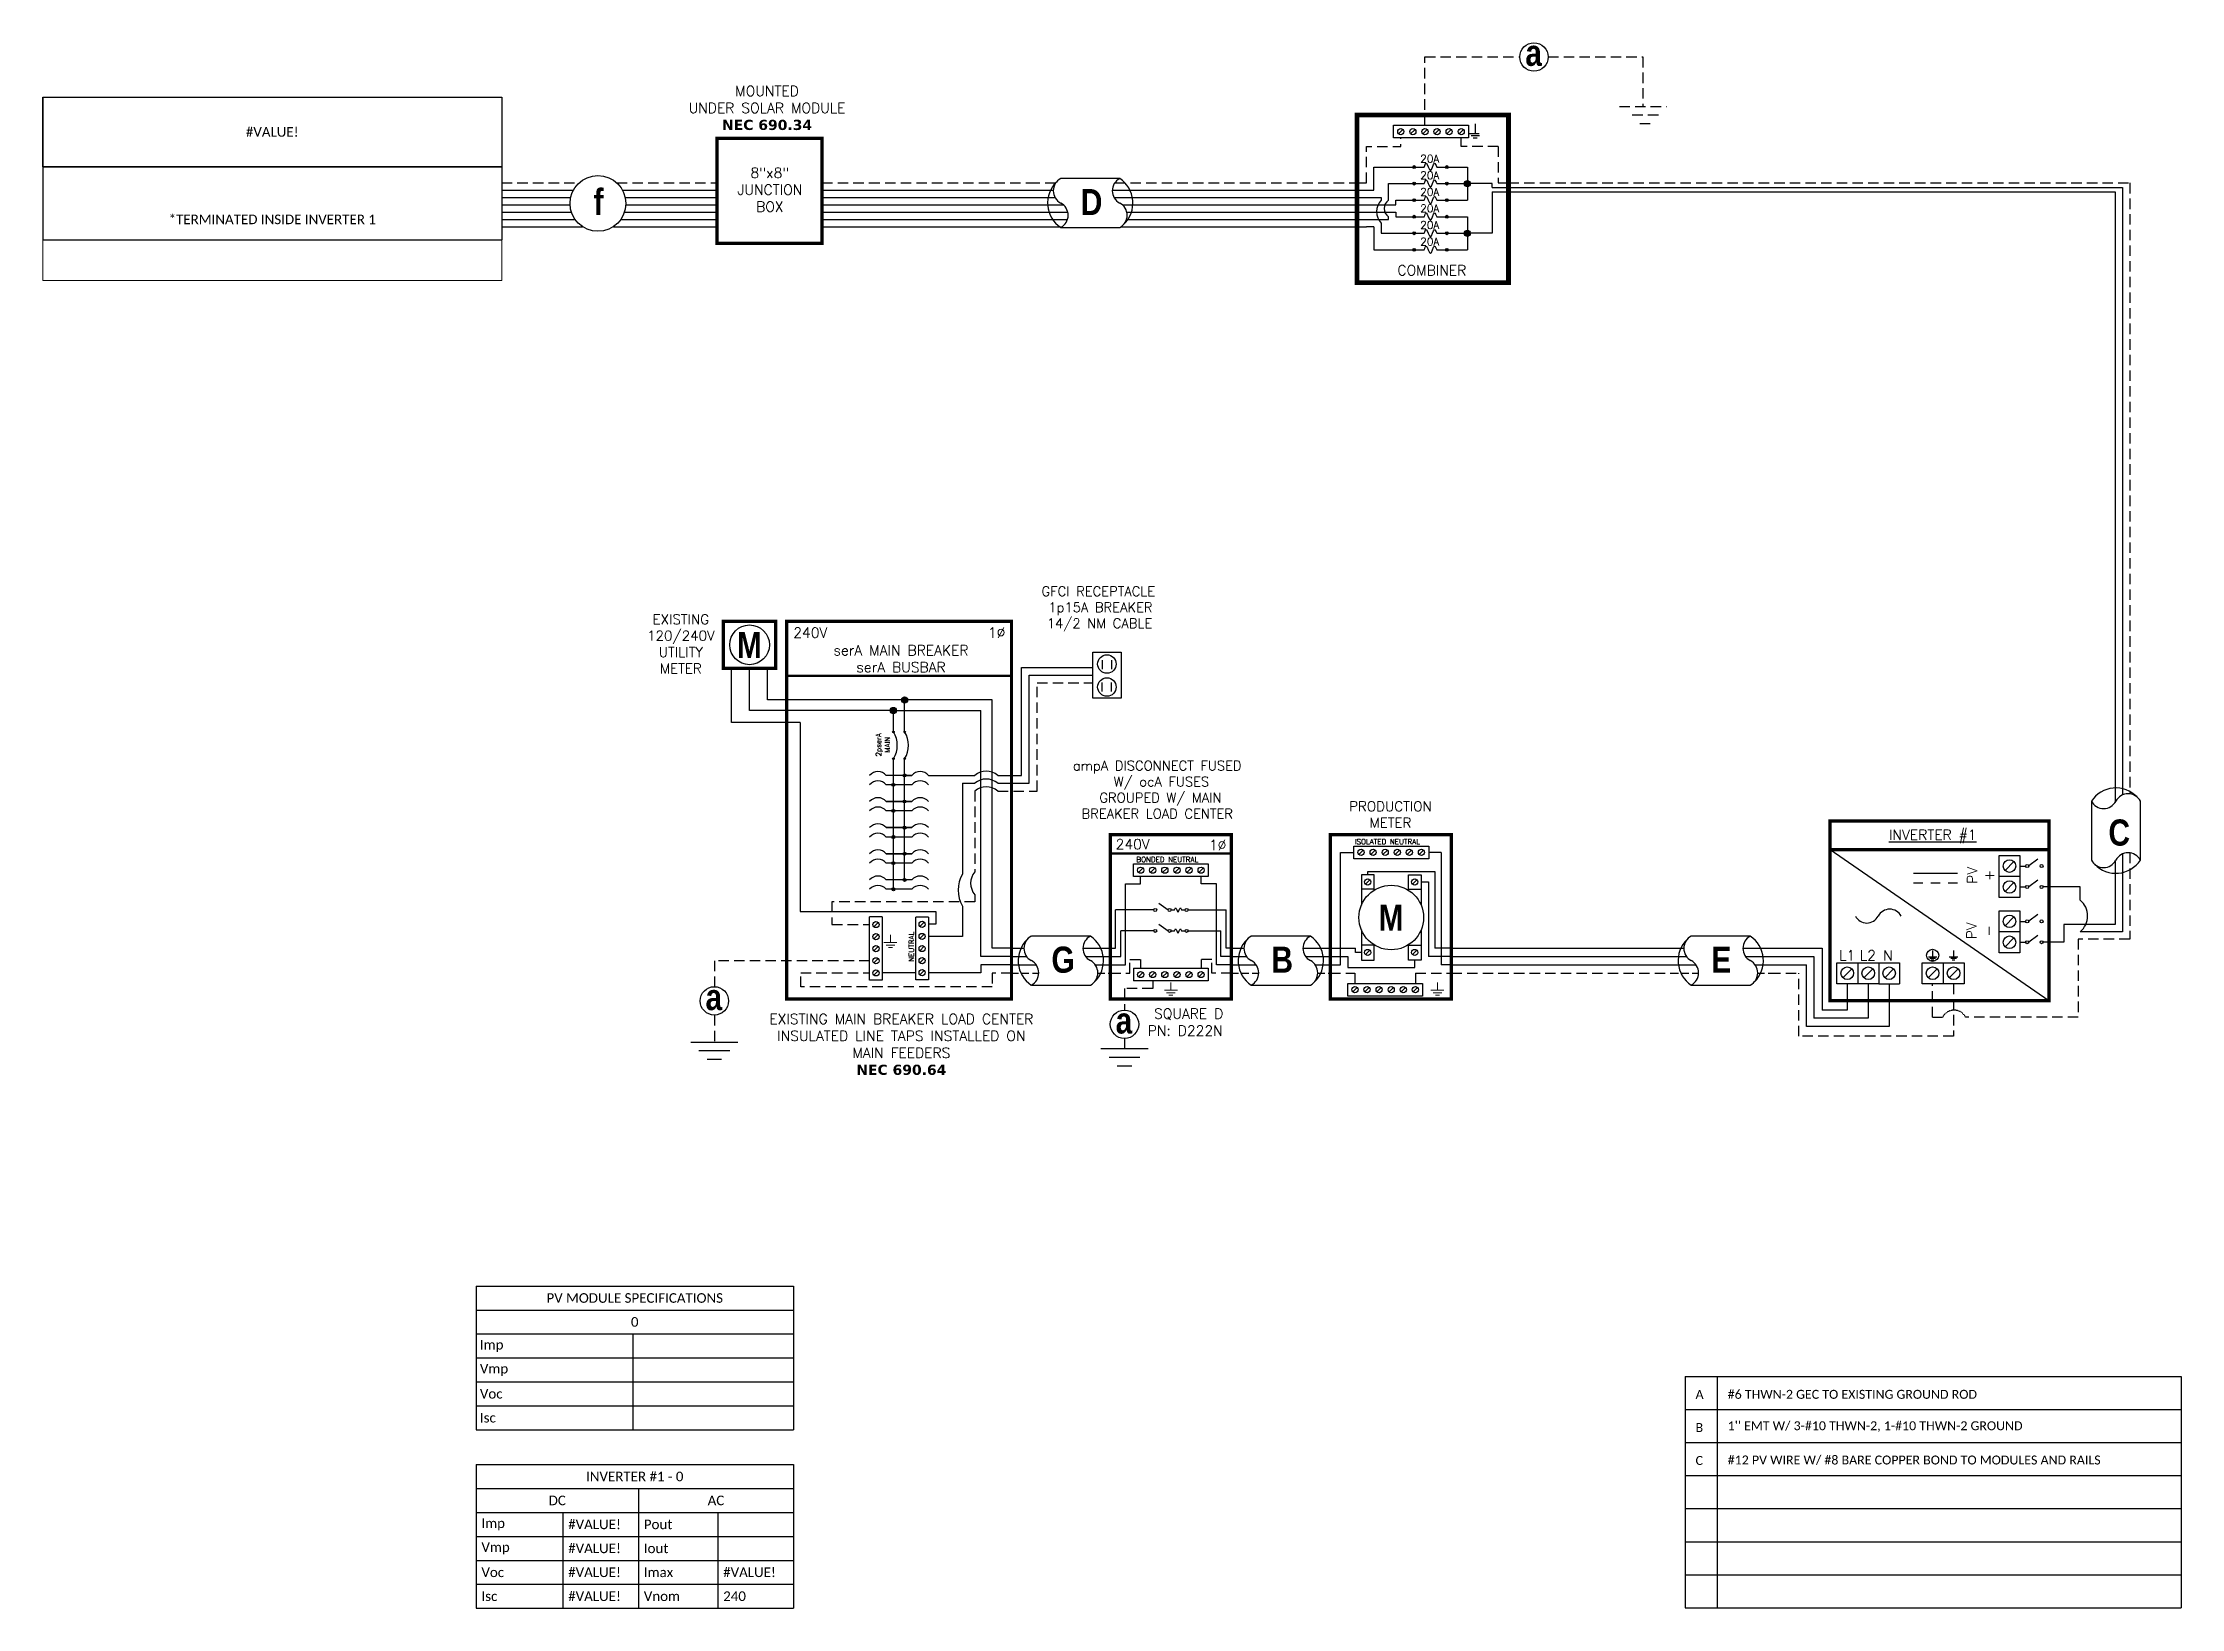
# Model space of a CAD drawing. Header units: feet. Extents: x 6168 to 6938, y 14556 to 15119.
import ezdxf

# ---------------------------------------------------------------- set-up
doc = ezdxf.new("R2010")
doc.units = ezdxf.units.FT
doc.header["$MEASUREMENT"] = 0
doc.linetypes.add('HIDDEN', pattern=[0.375, 0.25, -0.125])
doc.layers.add('TEXT', color=7, linetype='Continuous')
doc.layers.add('Z - TITLEBLOCK TXT', color=7, linetype='Continuous')
doc.styles.add('ONE LINE TXT', font='techb___.ttf')
doc.styles.get("Standard").update_dxf_attribs({"font": 'simplex.shx'})

msp = doc.modelspace()

# ---------------------------------------------------------------- texts
at = {"color": 1, "linetype": 'Continuous'}
msp.add_text('%%UINVERTER #1', height=3.6576, dxfattribs=at).set_placement((6832.44, 14832.26))
at = {"color": 1, "linetype": 'Continuous', "char_height": 9.3833, "attachment_point": 1, "style": 'ONE LINE TXT'}
for s, insert in [('{\\W1;\\C256;a}', (6701.61, 15120.15)), ('{\\W1;\\C256;D}', (6541.69, 15066.44)), ('{\\W1;\\C256;C}', (6911.4, 14839.58)), ('{\\W1;\\C256;G}', (6531.12, 14793.83)), ('{\\W1;\\C256;B}', (6610.26, 14793.83)), ('{\\W1;\\C256;E}', (6768.55, 14793.83))]:
    msp.add_mtext_dynamic_manual_height_columns(s, width=0.1385, gutter_width=2.13, heights=[0], dxfattribs=dict(at, insert=insert))
at = {"color": 1, "char_height": 3.658, "attachment_point": 5, "rotation": 90}
for s, width, insert in [('PV +', 2.8378, (6865.42, 14819.47)), ('PV -', 2.8013, (6865.19, 14799.49))]:
    msp.add_mtext_dynamic_manual_height_columns(s, width=width, gutter_width=0.75, heights=[0], dxfattribs=dict(at, insert=insert))
at = {"color": 1, "attachment_point": 5}
for s, insert, char_height in [('L1', (6817.39, 14790.68), 3.658), ('L2', (6824.85, 14790.71), 3.658), ('N', (6832.1, 14790.65), 3.66)]:
    msp.add_mtext_dynamic_manual_height_columns(s, width=0.1481, gutter_width=0.75, heights=[0], dxfattribs=dict(at, insert=insert, char_height=char_height))
at = {"layer": 'Z - TITLEBLOCK TXT', "color": 1, "linetype": 'Continuous', "insert": (6366.36, 15066.53), "char_height": 9.3833, "attachment_point": 1, "style": 'ONE LINE TXT'}
msp.add_mtext_dynamic_manual_height_columns('{\\W1;\\C256;f}', width=0.1385, gutter_width=2.13, heights=[0], dxfattribs=at)

# ---------------------------------------------------------------- blocks, each defined once
blk = doc.blocks.new('3stringCombiner')
at = {"linetype": 'Continuous'}
h = blk.add_hatch(color=7, dxfattribs=at)
h.dxf.hatch_style = 1
edge = h.paths.add_edge_path()
edge.add_arc((20.51, 41.65), 0.513, 0, 360)
h = blk.add_hatch(color=7, dxfattribs=at)
h.dxf.hatch_style = 1
edge = h.paths.add_edge_path()
edge.add_arc((32.29, 41.65), 0.513, 0, 360)
h = blk.add_hatch(color=7, dxfattribs=at)
h.dxf.hatch_style = 1
edge = h.paths.add_edge_path()
edge.add_arc((20.51, 35.69), 0.513, 0, 360)
h = blk.add_hatch(color=7, dxfattribs=at)
h.dxf.hatch_style = 1
edge = h.paths.add_edge_path()
edge.add_arc((32.29, 35.69), 0.513, 0, 360)
h = blk.add_hatch(color=254, dxfattribs=at)
h.dxf.hatch_style = 1
edge = h.paths.add_edge_path()
edge.add_arc((39.7, 35.69), 1.11, 0, 360)
h = blk.add_hatch(color=7, dxfattribs=at)
h.dxf.hatch_style = 1
edge = h.paths.add_edge_path()
edge.add_arc((20.51, 29.73), 0.513, 0, 360)
h = blk.add_hatch(color=253, dxfattribs=at)
h.dxf.hatch_style = 1
edge = h.paths.add_edge_path()
edge.add_arc((20.51, 23.77), 0.513, 0, 360)
h = blk.add_hatch(color=7, dxfattribs=at)
h.dxf.hatch_style = 1
edge = h.paths.add_edge_path()
edge.add_arc((32.29, 29.73), 0.513, 0, 360)
h = blk.add_hatch(color=253, dxfattribs=at)
h.dxf.hatch_style = 1
edge = h.paths.add_edge_path()
edge.add_arc((32.29, 23.77), 0.513, 0, 360)
h = blk.add_hatch(color=253, dxfattribs=at)
h.dxf.hatch_style = 1
edge = h.paths.add_edge_path()
edge.add_arc((20.51, 17.8), 0.513, 0, 360)
h = blk.add_hatch(color=253, dxfattribs=at)
h.dxf.hatch_style = 1
edge = h.paths.add_edge_path()
edge.add_arc((32.29, 17.8), 0.513, 0, 360)
h = blk.add_hatch(color=254, dxfattribs=at)
h.dxf.hatch_style = 1
edge = h.paths.add_edge_path()
edge.add_arc((39.7, 17.8), 1.11, 0, 360)
h = blk.add_hatch(color=253, dxfattribs=at)
h.dxf.hatch_style = 1
edge = h.paths.add_edge_path()
edge.add_arc((20.51, 11.84), 0.513, 0, 360)
h = blk.add_hatch(color=253, dxfattribs=at)
h.dxf.hatch_style = 1
edge = h.paths.add_edge_path()
edge.add_arc((32.29, 11.84), 0.513, 0, 360)
at = {"color": 1, "linetype": 'Continuous'}
for p, q in [((13.11, 52.12), (13.11, 56.66)), ((13.11, 56.66), (40.06, 56.66)), ((40.06, 56.66), (40.06, 52.12)), ((40.06, 52.12), (13.11, 52.12)), ((21.03, 41.65), (24.16, 41.66)), ((28.66, 41.65), (31.78, 41.65)), ((21.03, 35.69), (24.16, 35.69)), ((28.66, 35.69), (31.78, 35.69)), ((21.03, 29.73), (24.16, 29.73)), ((21.03, 23.77), (24.16, 23.77)), ((28.66, 29.73), (31.78, 29.73)), ((28.66, 23.77), (31.78, 23.77)), ((21.03, 17.8), (24.16, 17.81)), ((28.66, 17.8), (31.78, 17.8)), ((21.03, 11.84), (24.16, 11.85)), ((28.66, 11.84), (31.78, 11.84))]:
    blk.add_line(p, q, dxfattribs=at)
at = {"color": 4, "linetype": 'Continuous'}
for p, q in [((16.49, 55.18), (14.92, 53.6)), ((20.84, 55.18), (19.27, 53.6)), ((25.19, 55.18), (23.62, 53.6)), ((29.54, 55.18), (27.97, 53.6)), ((33.89, 55.18), (32.32, 53.6)), ((38.25, 55.18), (36.67, 53.6))]:
    blk.add_line(p, q, dxfattribs=at)
at = {"color": 92, "linetype": 'HIDDEN', "ltscale": 15}
for p, q in [((37.46, 49.04), (37.46, 52.12)), ((50.81, 49.04), (37.46, 49.04)), ((50.81, 49.04), (50.81, 35.92)), ((0, 35.92), (3.44, 35.92)), ((50.81, 35.92), (54.46, 35.92))]:
    blk.add_line(p, q, dxfattribs=at)
at = {"color": 7, "linetype": 'Continuous'}
for p, q in [((0, 33.3), (3.44, 33.3)), ((48.55, 35.69), (39.7, 35.69)), ((48.55, 34.31), (48.55, 35.69)), ((48.55, 34.31), (54.46, 34.31)), ((0, 28.06), (3.43, 28.06)), ((0, 22.81), (3.44, 22.81))]:
    blk.add_line(p, q, dxfattribs=at)
at = {"color": 253, "linetype": 'Continuous'}
for p, q in [((48.55, 32.71), (48.55, 17.8)), ((48.55, 32.71), (54.46, 32.71)), ((0, 30.68), (3.44, 30.68)), ((0, 25.43), (3.44, 25.43)), ((0, 20.19), (3.44, 20.19)), ((6.06, 20.19), (6.06, 11.84)), ((48.55, 17.8), (39.7, 17.8)), ((6.06, 11.84), (13.92, 11.84))]:
    blk.add_line(p, q, dxfattribs=at)
at = {"lineweight": 50, "const_width": 1.71}
blk.add_lwpolyline([(54.46, 0), (0, 0), (0, 60.34), (54.46, 60.34)], close=True, dxfattribs=at)
blk.add_lwpolyline([(54.46, 0), (0, 0), (0, 60.34), (54.46, 60.34)], close=True, dxfattribs=at)
at = {"color": 92, "linetype": 'HIDDEN', "ltscale": 15, "flags": 128}
for points in [[(42.53, 57.24), (42.53, 53.74)], [(3.44, 35.92), (3.44, 49.04), (15.71, 49.04), (15.71, 52.12)], [(40.18, 53.74), (44.87, 53.74)], [(44.05, 52.87), (41, 52.87)], [(43.24, 52.01), (41.81, 52.01)]]:
    blk.add_lwpolyline(points, dxfattribs=at)
at = {"color": 7, "linetype": 'Continuous', "flags": 128}
for points in [[(3.44, 33.3), (6.06, 33.3), (6.06, 41.65), (13.92, 41.65)], [(13.92, 41.65), (20.51, 41.65)], [(32.29, 41.65), (39.7, 41.65)], [(39.7, 41.65), (39.7, 29.73)], [(11.3, 29.73), (11.3, 35.69), (13.92, 35.69)], [(13.92, 35.69), (20.51, 35.69)], [(13.92, 35.69), (20.51, 35.69)], [(32.29, 35.69), (39.7, 35.69)], [(3.43, 28.06), (13.92, 28.06), (13.92, 29.73)], [(3.44, 22.81), (11.3, 22.81), (11.3, 23.77)], [(13.92, 29.73), (20.51, 29.73)], [(13.92, 29.73), (20.51, 29.73)], [(32.29, 29.73), (39.7, 29.73)]]:
    blk.add_lwpolyline(points, dxfattribs=at)
at = {"color": 253, "linetype": 'Continuous', "flags": 128}
for points in [[(3.44, 30.68), (8.68, 30.68), (8.68, 29.73)], [(3.44, 25.43), (13.92, 25.43), (13.92, 23.77)], [(13.92, 23.77), (20.51, 23.77)], [(13.92, 23.77), (20.51, 23.77)], [(32.29, 23.77), (39.7, 23.77)], [(39.7, 23.77), (39.7, 11.84)], [(6.06, 20.19), (3.44, 20.19)], [(8.68, 21.46), (8.68, 17.8), (13.92, 17.8)], [(13.92, 17.8), (20.51, 17.8)], [(13.92, 17.8), (20.51, 17.8)], [(32.29, 17.8), (39.7, 17.8)], [(13.92, 11.84), (20.51, 11.84)], [(32.29, 11.84), (39.7, 11.84)]]:
    blk.add_lwpolyline(points, dxfattribs=at)
at = {"color": 4, "linetype": 'Continuous'}
for centre in [(15.71, 54.39), (20.06, 54.39), (24.41, 54.39), (28.76, 54.39), (33.11, 54.39), (37.46, 54.39)]:
    blk.add_circle(centre, 1.11, dxfattribs=at)
at = {"color": 7, "linetype": 'Continuous'}
for centre, radius in [((20.51, 41.65), 0.513), ((32.29, 41.65), 0.513), ((20.51, 35.69), 0.513), ((32.29, 35.69), 0.513), ((39.7, 35.69), 1.11), ((39.7, 35.69), 1.11), ((20.51, 29.73), 0.513), ((32.29, 29.73), 0.513), ((39.7, 17.8), 1.11), ((39.7, 17.8), 1.11)]:
    blk.add_circle(centre, radius, dxfattribs=at)
at = {"color": 253, "linetype": 'Continuous'}
for centre in [(20.51, 23.77), (32.29, 23.77), (20.51, 17.8), (32.29, 17.8), (20.51, 11.84), (32.29, 11.84)]:
    blk.add_circle(centre, 0.513, dxfattribs=at)
blk.add_arc((12.9, 25.59), 5.91, 135.60546, 224.39454, dxfattribs=at)
at = {"color": 7, "linetype": 'Continuous'}
blk.add_arc((13.34, 26.75), 3.61, 124.35666, 235.64334, dxfattribs=at)
at = {"color": 1, "linetype": 'Continuous'}
for points in [[(24.16, 41.66), (24.82, 42.99), (26.41, 40.31), (27.87, 42.99), (28.66, 41.65)], [(24.16, 35.69), (24.82, 37.03), (26.41, 34.34), (27.87, 37.03), (28.66, 35.69)], [(24.16, 29.73), (24.82, 31.07), (26.41, 28.38), (27.87, 31.07), (28.66, 29.73)], [(24.16, 23.77), (24.82, 25.11), (26.41, 22.42), (27.87, 25.11), (28.66, 23.77)], [(24.16, 17.81), (24.82, 19.15), (26.41, 16.46), (27.87, 19.15), (28.66, 17.8)], [(24.16, 11.85), (24.82, 13.19), (26.41, 10.5), (27.87, 13.19), (28.66, 11.84)]]:
    blk.add_spline(points, degree=3, dxfattribs=at)
for p in [(22.67, 43.23), (22.67, 37.27), (22.67, 31.31), (22.67, 25.35), (22.67, 19.39), (22.67, 13.43)]:
    blk.add_text('20A', height=2.778, dxfattribs=at).set_placement(p)
at = {"color": 1, "insert": (26.91, 4.5), "char_height": 3.658, "attachment_point": 5}
blk.add_mtext_dynamic_manual_height_columns('COMBINER', width=1.1897, gutter_width=7.17, heights=[0], dxfattribs=at)
blk = doc.blocks.new('*T22')
at = {"color": 0, "lineweight": -2, "transparency": 16777216}
for p, q in [((0, 0), (165.11, 0)), ((0, 0), (0, -51.42)), ((165.11, 0), (165.11, -51.42)), ((0, -25.14), (165.11, -25.14)), ((0, -51.42), (165.11, -51.42))]:
    blk.add_line(p, q, dxfattribs=at)
at = {"layer": 'Defpoints', "color": 8, "linetype": 'ByBlock', "lineweight": 0, "transparency": 16777216}
for p, q in [((0, -51.42), (0, -66.05)), ((165.11, -51.42), (165.11, -66.05)), ((0, -66.05), (165.11, -66.05))]:
    blk.add_line(p, q, dxfattribs=at)
at = {"color": 0, "linetype": 'Continuous', "transparency": 16777216, "char_height": 3.4544, "width": 155.095, "attachment_point": 5}
for s, insert in [('{\\fCalibri|b0|i0|c0;#VALUE!', (82.56, -12.57)), ('{\\fCalibri|b0|i0|c0;^J^J*TERMINATED INSIDE INVERTER 1', (82.56, -38.28))]:
    blk.add_mtext(s, dxfattribs=dict(at, insert=insert))
blk = doc.blocks.new('*U13')
at = {"color": 7}
for p, q in [((-35.53, 9), (-31.05, 9)), ((-9.81, 9), (0, 9))]:
    blk.add_line(p, q, dxfattribs=at)
at = {"color": 7, "linetype": 'Continuous'}
for p, q in [((-7.14, 13.31), (-28.39, 13.31)), ((-28.39, -4.31), (-7.14, -4.31))]:
    blk.add_line(p, q, dxfattribs=at)
at = {"color": 10}
for p, q in [((-35.53, 6), (-30.11, 6)), ((-8.87, 6), (0, 6))]:
    blk.add_line(p, q, dxfattribs=at)
at = {"color": 253}
for p, q in [((-35.53, 3), (-26.66, 3)), ((-5.41, 3), (0, 3))]:
    blk.add_line(p, q, dxfattribs=at)
at = {"color": 92, "linetype": 'HIDDEN', "ltscale": 10}
for p, q in [((-4.48, 0), (0, 0)), ((-35.53, 0), (-25.72, 0))]:
    blk.add_line(p, q, dxfattribs=at)
at = {"color": 7, "linetype": 'Continuous'}
for centre, start, end in [((-22.54, 4.5), 133.97324, 236.42648), ((-12.99, 4.5), 313.97324, 56.42648)]:
    blk.add_arc(centre, 10.58, start, end, dxfattribs=at)
at = {"linetype": 'Continuous'}
for centre, start, end in [((-26.08, 8.91), 117.66392, 242.33608), ((-4.83, 8.91), 117.66392, 242.33608), ((-30.7, 0.09), 297.66392, 62.33608), ((-9.45, 0.09), 297.66392, 62.33608)]:
    blk.add_arc(centre, 4.98, start, end, dxfattribs=at)
blk = doc.blocks.new('*U26')
at = {"color": 7}
blk.add_line((-79.14, 9), (0, 9), dxfattribs=at)
at = {"color": 10}
blk.add_line((-79.14, 6), (0, 6), dxfattribs=at)
at = {"color": 253}
blk.add_line((-79.14, 3), (0, 3), dxfattribs=at)
at = {"color": 92, "linetype": 'HIDDEN', "ltscale": 15}
blk.add_line((-79.14, 0), (0, 0), dxfattribs=at)
blk = doc.blocks.new('fusedDisconnect')
at = {"lineweight": 50}
blk.add_line((-43.61, 43.06), (0, 43.06), dxfattribs=at)
at = {"color": 1, "linetype": 'Continuous'}
for p, q in [((-35.27, 34.78), (-35.27, 39.32)), ((-35.27, 39.32), (-8.32, 39.32)), ((-8.32, 39.32), (-8.32, 34.78)), ((-8.32, 34.78), (-35.27, 34.78)), ((-26.07, 25.18), (-22.81, 22.74)), ((-26.07, 17.65), (-22.81, 15.2)), ((-21.73, 22.73), (-20.49, 22.73)), ((-17.94, 22.73), (-16.7, 22.73)), ((-21.73, 15.2), (-20.49, 15.2)), ((-17.94, 15.2), (-16.7, 15.2)), ((-35.27, 1.76), (-8.32, 1.76)), ((-35.27, 1.76), (-35.27, -2.78)), ((-8.32, 1.76), (-8.32, -2.78)), ((-8.32, -2.78), (-35.27, -2.78))]:
    blk.add_line(p, q, dxfattribs=at)
at = {"color": 253, "linetype": 'Continuous'}
for p, q in [((-38.16, 3), (-38.16, 32.17)), ((-38.16, 32.17), (-32.67, 32.17)), ((-32.67, 32.17), (-32.67, 34.78)), ((-10.92, 32.17), (-10.92, 34.78)), ((-5.43, 32.17), (-10.92, 32.17)), ((-5.43, 3), (-5.43, 32.17)), ((-43.61, 3), (-38.16, 3)), ((0, 3), (-5.43, 3))]:
    blk.add_line(p, q, dxfattribs=at)
at = {"color": 4, "linetype": 'Continuous'}
for p, q in [((-31.89, 37.83), (-33.46, 36.26)), ((-27.53, 37.83), (-29.11, 36.26)), ((-23.18, 37.83), (-24.76, 36.26)), ((-18.83, 37.83), (-20.41, 36.26)), ((-14.48, 37.83), (-16.06, 36.26)), ((-10.13, 37.83), (-11.7, 36.26)), ((-31.89, 0.28), (-33.46, -1.3)), ((-27.53, 0.28), (-29.11, -1.3)), ((-23.18, 0.28), (-24.76, -1.3)), ((-18.83, 0.28), (-20.41, -1.3)), ((-14.48, 0.28), (-16.06, -1.3)), ((-10.13, 0.28), (-11.7, -1.3))]:
    blk.add_line(p, q, dxfattribs=at)
at = {"color": 7, "linetype": 'Continuous'}
for p, q in [((-27.97, 22.73), (-41.66, 22.73)), ((-41.66, 9), (-41.66, 22.73)), ((-15.62, 22.73), (-1.93, 22.73)), ((-1.93, 9), (-1.93, 22.73))]:
    blk.add_line(p, q, dxfattribs=at)
at = {"color": 7}
for p, q in [((-43.61, 9), (-41.66, 9)), ((0, 9), (-1.93, 9))]:
    blk.add_line(p, q, dxfattribs=at)
at = {"color": 10, "linetype": 'Continuous'}
for p, q in [((-27.97, 15.2), (-39.8, 15.2)), ((-39.8, 6), (-39.8, 15.2)), ((-15.62, 15.2), (-3.79, 15.19)), ((-3.79, 6), (-3.79, 15.2)), ((-43.61, 6), (-39.8, 6)), ((0, 6), (-3.79, 6))]:
    blk.add_line(p, q, dxfattribs=at)
at = {"color": 92, "linetype": 'HIDDEN', "ltscale": 15}
for p, q in [((-43.61, 0), (-36.58, 0)), ((-36.58, 0), (-36.58, 4.9)), ((-36.58, 4.9), (-32.67, 4.9)), ((-32.67, 4.9), (-32.67, 1.76)), ((-7.01, 4.9), (-10.92, 4.9)), ((-10.92, 4.9), (-10.92, 1.76)), ((-7.01, 0), (-7.01, 4.9)), ((0, 0), (-7.01, 0)), ((-28.32, -5.55), (-38.48, -5.55)), ((-38.48, -5.55), (-38.48, -13.28)), ((-28.32, -2.78), (-28.32, -5.55)), ((-38.48, -23.51), (-38.48, -27.17))]:
    blk.add_line(p, q, dxfattribs=at)
at = {"lineweight": 50, "const_width": 1.19}
blk.add_lwpolyline([(-43.61, -9.34), (-43.61, 49.84), (0, 49.84), (0, -9.34)], close=True, dxfattribs=at)
at = {"color": 92, "linetype": 'Continuous', "lineweight": 5, "ltscale": 0.05, "flags": 128}
for points in [[(-24.14, -6.17), (-19.45, -6.17)], [(-20.27, -7.03), (-23.32, -7.03)], [(-21.8, -3.32), (-21.8, -6.17)], [(-21.08, -7.9), (-22.51, -7.9)]]:
    blk.add_lwpolyline(points, dxfattribs=at)
at = {"color": 92, "linetype": 'Continuous', "ltscale": 4, "flags": 128}
for points in [[(-46.96, -27.17), (-30, -27.17)], [(-32.93, -30.31), (-44.02, -30.31)], [(-35.87, -33.46), (-41.08, -33.46)]]:
    blk.add_lwpolyline(points, dxfattribs=at)
at = {"color": 4, "linetype": 'Continuous'}
for centre in [(-32.67, 37.05), (-28.32, 37.05), (-23.97, 37.05), (-19.62, 37.05), (-15.27, 37.05), (-10.92, 37.05), (-32.67, -0.51), (-28.32, -0.51), (-23.97, -0.51), (-19.62, -0.51), (-15.27, -0.51), (-10.92, -0.51)]:
    blk.add_circle(centre, 1.11, dxfattribs=at)
at = {"color": 1, "linetype": 'Continuous'}
for centre in [(-27.43, 22.73), (-22.27, 22.73), (-16.16, 22.73), (-27.43, 15.2), (-22.27, 15.2), (-16.16, 15.19)]:
    blk.add_circle(centre, 0.541, dxfattribs=at)
at = {"color": 7, "linetype": 'Continuous'}
blk.add_circle((-38.48, -18.39), 5.11, dxfattribs=at)
at = {"color": 1, "linetype": 'Continuous'}
for points in [[(-20.49, 22.73), (-20.12, 23.49), (-19.22, 21.97), (-18.39, 23.49), (-17.94, 22.73)], [(-20.49, 15.2), (-20.12, 15.96), (-19.22, 14.43), (-18.39, 15.96), (-17.94, 15.2)]]:
    blk.add_spline(points, degree=3, dxfattribs=at)
at = {"color": 4, "linetype": 'Continuous'}
blk.add_text('BONDED NEUTRAL', height=1.8743, dxfattribs=at).set_placement((-34.19, 39.97))
at = {"color": 1}
for s, width, gutter_width, heights, insert, char_height, attachment_point in [('\\A1;\\pi1.8138;ampA DISCONNECT FUSED \\P\\pi16.536;W/ ocA FUSES\\P\\pi11.355;GROUPED W/ MAIN \\P\\pi4.9392;BREAKER LOAD CENTER', 71.8931, 92.23, [24.13], (-58.88, 76.39), 3.4544, 1), ('240V', 0.1481, 0.75, [0], (-35.55, 46.4), 3.658, 5), ('1∅', 0.1481, 0.75, [0], (-4.98, 46.1), 3.658, 5), ('\\A1;\\pi7.3884,t25.676;SQUARE D\\P\\pi5.1241,t23.412;PN: D222N', 35.0816, 28.88, [13.54], (-35.24, -12.75), 3.6576, 1)]:
    blk.add_mtext_dynamic_manual_height_columns(s, width=width, gutter_width=gutter_width, heights=heights, dxfattribs=dict(at, insert=insert, char_height=char_height, attachment_point=attachment_point))
at = {"color": 1, "linetype": 'Continuous', "insert": (-41.67, -12.34), "char_height": 9.3833, "attachment_point": 1, "style": 'ONE LINE TXT'}
blk.add_mtext_dynamic_manual_height_columns('{\\W1;\\C256;a}', width=0.1385, gutter_width=2.13, heights=[0], dxfattribs=at)
blk = doc.blocks.new('*U19')
at = {"color": 7}
for p, q in [((-35.53, 9), (-31.05, 9)), ((-9.81, 9), (0, 9))]:
    blk.add_line(p, q, dxfattribs=at)
at = {"color": 7, "linetype": 'Continuous'}
for p, q in [((-7.14, 13.31), (-28.39, 13.31)), ((-28.39, -4.31), (-7.14, -4.31))]:
    blk.add_line(p, q, dxfattribs=at)
at = {"color": 10}
for p, q in [((-35.53, 6), (-30.11, 6)), ((-8.87, 6), (0, 6))]:
    blk.add_line(p, q, dxfattribs=at)
at = {"color": 253}
for p, q in [((-35.53, 3), (-26.66, 3)), ((-5.41, 3), (0, 3))]:
    blk.add_line(p, q, dxfattribs=at)
at = {"color": 92, "linetype": 'HIDDEN', "ltscale": 10}
for p, q in [((-4.48, 0), (0, 0)), ((-35.53, 0), (-25.72, 0))]:
    blk.add_line(p, q, dxfattribs=at)
at = {"color": 7, "linetype": 'Continuous'}
for centre, start, end in [((-22.54, 4.5), 133.97324, 236.42648), ((-12.99, 4.5), 313.97324, 56.42648)]:
    blk.add_arc(centre, 10.58, start, end, dxfattribs=at)
at = {"linetype": 'Continuous'}
for centre, start, end in [((-26.08, 8.91), 117.66392, 242.33608), ((-4.83, 8.91), 117.66392, 242.33608), ((-30.7, 0.09), 297.66392, 62.33608), ((-9.45, 0.09), 297.66392, 62.33608)]:
    blk.add_arc(centre, 4.98, start, end, dxfattribs=at)
blk = doc.blocks.new('*U20')
at = {"color": 7}
for name, p in [('fusedDisconnect', (0, 0)), ('*U19', (-43.61, 0))]:
    blk.add_blockref(name, p, dxfattribs=at)
blk = doc.blocks.new('productionMeter')
at = {"color": 253, "linetype": 'Continuous'}
for p, q in [((-39.9, 3), (-39.9, 43.45)), ((-39.9, 43.45), (-35.13, 43.45)), ((-3.71, 43.45), (-8.18, 43.45)), ((-3.71, 43.45), (-3.71, 3)), ((-43.61, 3), (-39.9, 3)), ((0, 3), (-3.71, 3))]:
    blk.add_line(p, q, dxfattribs=at)
at = {"color": 1, "linetype": 'Continuous'}
for p, q in [((-35.13, 41.18), (-35.13, 45.72)), ((-35.13, 45.72), (-8.18, 45.72)), ((-8.18, 41.18), (-35.13, 41.18)), ((-8.18, 45.72), (-8.18, 41.18)), ((-32.38, 35.4), (-32.38, 24.5)), ((-27.84, 35.4), (-32.38, 35.4)), ((-27.84, 29.86), (-27.84, 35.4)), ((-15.47, 29.86), (-15.47, 35.4)), ((-15.47, 35.4), (-10.93, 35.4)), ((-10.93, 35.4), (-10.93, 24.5)), ((-27.84, 30.21), (-32.38, 30.21)), ((-15.47, 30.21), (-10.93, 30.21)), ((-32.38, 15.55), (-32.38, 4.64)), ((-10.93, 15.55), (-10.93, 4.64)), ((-27.84, 10.04), (-32.38, 10.04)), ((-27.84, 4.64), (-27.84, 10.18)), ((-15.47, 4.64), (-15.47, 10.18)), ((-15.47, 10.04), (-10.93, 10.04)), ((-32.38, 4.64), (-27.84, 4.64)), ((-10.93, 4.64), (-15.47, 4.64)), ((-37.32, -8.24), (-37.32, -3.7)), ((-37.32, -3.7), (-10.37, -3.7)), ((-10.37, -3.7), (-10.37, -8.24)), ((-10.37, -8.24), (-37.32, -8.24))]:
    blk.add_line(p, q, dxfattribs=at)
at = {"color": 4, "linetype": 'Continuous'}
for p, q in [((-31.74, 44.23), (-33.32, 42.66)), ((-27.39, 44.23), (-28.97, 42.66)), ((-23.04, 44.23), (-24.62, 42.66)), ((-18.69, 44.23), (-20.26, 42.66)), ((-14.34, 44.23), (-15.91, 42.66)), ((-9.99, 44.23), (-11.56, 42.66)), ((-29.33, 33.59), (-30.9, 32.02)), ((-12.41, 33.59), (-13.98, 32.02)), ((-29.33, 8.23), (-30.9, 6.66)), ((-12.41, 8.23), (-13.98, 6.66)), ((-33.93, -5.19), (-35.51, -6.76)), ((-29.58, -5.19), (-31.15, -6.76)), ((-25.23, -5.19), (-26.8, -6.76)), ((-20.88, -5.19), (-22.45, -6.76)), ((-16.53, -5.19), (-18.1, -6.76)), ((-12.18, -5.19), (-13.75, -6.76))]:
    blk.add_line(p, q, dxfattribs=at)
at = {"color": 7}
for p, q in [((-30.11, 35.4), (-30.11, 36.59)), ((-30.11, 36.59), (-5.98, 36.59)), ((-5.98, 36.59), (-5.98, 9)), ((-43.61, 9), (-34.54, 9)), ((-34.54, 7.44), (-34.54, 9)), ((0, 9), (-5.98, 9)), ((-32.38, 7.44), (-34.54, 7.44))]:
    blk.add_line(p, q, dxfattribs=at)
at = {"color": 10, "linetype": 'Continuous'}
for p, q in [((-10.93, 32.81), (-8.25, 32.81)), ((-8.25, 32.81), (-8.25, 6)), ((-43.61, 6), (-37.24, 6)), ((-37.24, 6), (-37.24, 2.05)), ((-37.24, 2.05), (-13.2, 2.05)), ((-13.2, 2.05), (-13.2, 4.64)), ((0, 6), (-8.25, 6))]:
    blk.add_line(p, q, dxfattribs=at)
at = {"color": 92, "linetype": 'HIDDEN', "ltscale": 15}
for p, q in [((-43.61, 0), (-34.72, 0)), ((-12.97, 0), (-12.97, -3.7)), ((-12.97, 0), (0, 0)), ((-34.72, 0), (-34.72, -3.7))]:
    blk.add_line(p, q, dxfattribs=at)
at = {"lineweight": 50, "const_width": 1.19}
blk.add_lwpolyline([(-43.61, -9.34), (-43.61, 49.84), (0, 49.84), (0, -9.34)], close=True, dxfattribs=at)
at = {"color": 92, "linetype": 'Continuous', "lineweight": 5, "ltscale": 0.05, "flags": 128}
for points in [[(-2.7, -6.18), (-7.38, -6.18)], [(-6.57, -7.05), (-3.51, -7.05)], [(-5.04, -3.33), (-5.04, -6.18)], [(-5.76, -7.91), (-4.32, -7.91)]]:
    blk.add_lwpolyline(points, dxfattribs=at)
at = {"color": 4, "linetype": 'Continuous'}
for centre in [(-32.53, 43.45), (-28.18, 43.45), (-23.83, 43.45), (-19.48, 43.45), (-15.13, 43.45), (-10.78, 43.45), (-30.11, 32.81), (-13.2, 32.81), (-30.11, 7.44), (-13.2, 7.44), (-34.72, -5.97), (-30.37, -5.97), (-26.02, -5.97), (-21.67, -5.97), (-17.32, -5.97), (-12.97, -5.97)]:
    blk.add_circle(centre, 1.11, dxfattribs=at)
at = {"linetype": 'Continuous'}
blk.add_circle((-21.65, 20.02), 11.62, dxfattribs=at)
at = {"color": 4, "linetype": 'Continuous'}
blk.add_text('ISOLATED NEUTRAL', height=1.8743, dxfattribs=at).set_placement((-34.77, 46.37))
at = {"color": 253, "linetype": 'Continuous', "style": 'ONE LINE TXT'}
blk.add_text('M', height=9.38, dxfattribs=at).set_placement((-26.21, 15.31))
at = {"color": 1, "insert": (-21.93, 57.08), "char_height": 3.5433, "attachment_point": 5}
blk.add_mtext_dynamic_manual_height_columns('PRODUCTION METER', width=1.3203, gutter_width=7.17, heights=[0], dxfattribs=at)
blk = doc.blocks.new('*U17')
at = {"color": 7}
blk.add_blockref('productionMeter', (0, 0), dxfattribs=at)
blk = doc.blocks.new('lineTapPanel')
at = {"linetype": 'Continuous'}
h = blk.add_hatch(color=254, dxfattribs=at)
h.dxf.hatch_style = 1
edge = h.paths.add_edge_path()
edge.add_arc((-42.47, 94.51), 1.11, 0, 360)
h = blk.add_hatch(color=254, dxfattribs=at)
h.dxf.hatch_style = 1
edge = h.paths.add_edge_path()
edge.add_arc((-38.44, 98.34), 1.11, 0, 360)
h = blk.add_hatch(color=1, dxfattribs=at)
h.dxf.hatch_style = 1
edge = h.paths.add_edge_path()
edge.add_arc((-42.47, 86.8), 0.291, 0, 360)
h = blk.add_hatch(color=1, dxfattribs=at)
h.dxf.hatch_style = 1
edge = h.paths.add_edge_path()
edge.add_arc((-38.44, 86.8), 0.291, 0, 360)
h = blk.add_hatch(color=1, dxfattribs=at)
h.dxf.hatch_style = 1
edge = h.paths.add_edge_path()
edge.add_arc((-42.47, 77.16), 0.291, 0, 360)
h = blk.add_hatch(color=1, dxfattribs=at)
h.dxf.hatch_style = 1
edge = h.paths.add_edge_path()
edge.add_arc((-38.44, 77.16), 0.291, 0, 360)
h = blk.add_hatch(color=1, dxfattribs=at)
h.dxf.hatch_style = 1
edge = h.paths.add_edge_path()
edge.add_arc((-38.44, 71.16), 0.528, 0, 360)
h = blk.add_hatch(color=1, dxfattribs=at)
h.dxf.hatch_style = 1
edge = h.paths.add_edge_path()
edge.add_arc((-42.47, 67.78), 0.528, 0, 360)
h = blk.add_hatch(color=1, dxfattribs=at)
h.dxf.hatch_style = 1
edge = h.paths.add_edge_path()
edge.add_arc((-38.44, 61.76), 0.528, 0, 360)
h = blk.add_hatch(color=1, dxfattribs=at)
h.dxf.hatch_style = 1
edge = h.paths.add_edge_path()
edge.add_arc((-42.47, 58.38), 0.528, 0, 360)
h = blk.add_hatch(color=1, dxfattribs=at)
h.dxf.hatch_style = 1
edge = h.paths.add_edge_path()
edge.add_arc((-42.47, 48.98), 0.528, 0, 360)
h = blk.add_hatch(color=1, dxfattribs=at)
h.dxf.hatch_style = 1
edge = h.paths.add_edge_path()
edge.add_arc((-38.44, 52.36), 0.528, 0, 360)
h = blk.add_hatch(color=1, dxfattribs=at)
h.dxf.hatch_style = 1
edge = h.paths.add_edge_path()
edge.add_arc((-42.47, 39.58), 0.528, 0, 360)
h = blk.add_hatch(color=1, dxfattribs=at)
h.dxf.hatch_style = 1
edge = h.paths.add_edge_path()
edge.add_arc((-38.44, 42.95), 0.528, 0, 360)
h = blk.add_hatch(color=1, dxfattribs=at)
h.dxf.hatch_style = 1
edge = h.paths.add_edge_path()
edge.add_arc((-38.44, 33.55), 0.528, 0, 360)
h = blk.add_hatch(color=1, dxfattribs=at)
h.dxf.hatch_style = 1
edge = h.paths.add_edge_path()
edge.add_arc((-42.47, 30.17), 0.528, 0, 360)
at = {"color": 155, "true_color": 0x647190}
blk.add_line((-80.92, 126.59), (0, 126.59), dxfattribs=at)
at = {"color": 253, "linetype": 'Continuous'}
for p, q in [((-100.73, 90.2), (-100.73, 109.7)), ((-76.04, 90.2), (-100.73, 90.2)), ((-76.04, 90.2), (-76.04, 22.16)), ((-76.04, 22.16), (-27.25, 22.16)), ((-27.25, 17.57), (-29.89, 17.57)), ((-27.25, 22.16), (-27.25, 17.57)), ((-11.01, 0.16), (-29.89, 0.16)), ((0, 3), (-11.01, 3)), ((-11.01, 3), (-11.01, 0.16))]:
    blk.add_line(p, q, dxfattribs=at)
at = {"color": 10, "linetype": 'Continuous'}
for p, q in [((-94.24, 94.51), (-94.24, 109.7)), ((-43.58, 94.51), (-94.24, 94.51)), ((-42.47, 87.09), (-42.47, 93.4)), ((-41.36, 94.51), (-10.98, 94.51)), ((-10.98, 6), (-10.98, 94.51)), ((-42.47, 30.17), (-42.47, 76.87)), ((-35.88, 67.78), (-45.04, 67.78)), ((-35.88, 58.38), (-45.04, 58.38)), ((-35.88, 48.98), (-45.04, 48.98)), ((-35.88, 39.58), (-45.04, 39.58)), ((-35.88, 30.17), (-45.04, 30.17)), ((0, 6), (-10.98, 6))]:
    blk.add_line(p, q, dxfattribs=at)
at = {"color": 7, "linetype": 'Continuous'}
for p, q in [((-87.75, 98.34), (-87.75, 109.7)), ((-39.56, 98.34), (-87.75, 98.34)), ((-38.44, 87.09), (-38.44, 97.23)), ((-6.96, 9), (-6.96, 98.34)), ((-35.88, 71.16), (-45.04, 71.16)), ((-38.44, 61.76), (-38.44, 76.87)), ((-38.44, 71.16), (-35.88, 71.16)), ((-45.04, 61.76), (-35.88, 61.76)), ((-35.88, 61.76), (-45.04, 61.76)), ((-38.44, 52.36), (-38.44, 61.76)), ((-45.04, 52.36), (-35.88, 52.36)), ((-35.88, 52.36), (-45.04, 52.36)), ((-38.44, 42.95), (-38.44, 52.36)), ((-45.04, 42.95), (-35.88, 42.95)), ((-35.88, 42.95), (-45.04, 42.95)), ((-38.44, 33.55), (-38.44, 42.95)), ((-35.88, 33.55), (-45.04, 33.55))]:
    blk.add_line(p, q, dxfattribs=at)
at = {"lineweight": 50}
blk.add_line((-80.92, 106.95), (0, 106.95), dxfattribs=at)
at = {"color": 7}
for p, q in [((-6.96, 98.34), (-37.33, 98.34)), ((0, 9), (-6.96, 9))]:
    blk.add_line(p, q, dxfattribs=at)
at = {"color": 1, "linetype": 'Continuous'}
for p, q in [((-51.03, -2.51), (-51.03, 20.23)), ((-46.49, 20.23), (-51.03, 20.23)), ((-46.49, 20.23), (-46.49, -2.51)), ((-34.43, -2.43), (-34.43, 20.16)), ((-29.89, 20.16), (-34.43, 20.16)), ((-29.89, 20.16), (-29.89, -2.43)), ((-46.49, -2.51), (-51.03, -2.51)), ((-29.89, -2.43), (-34.43, -2.43))]:
    blk.add_line(p, q, dxfattribs=at)
at = {"color": 4, "linetype": 'Continuous'}
for p, q in [((-47.97, 18.28), (-49.55, 16.71)), ((-31.37, 18.35), (-32.94, 16.78)), ((-47.97, 13.93), (-49.55, 12.36)), ((-47.97, 9.58), (-49.55, 8.01)), ((-31.37, 14), (-32.94, 12.43)), ((-31.37, 9.65), (-32.94, 8.08)), ((-47.97, 5.23), (-49.55, 3.66)), ((-47.97, 0.88), (-49.55, -0.69)), ((-31.37, 5.3), (-32.94, 3.73)), ((-31.37, 0.95), (-32.94, -0.62))]:
    blk.add_line(p, q, dxfattribs=at)
at = {"color": 92, "linetype": 'HIDDEN', "ltscale": 15}
for p, q in [((-51.03, 4.44), (-106.89, 4.44)), ((-106.89, 4.44), (-106.89, -4.87)), ((-75.84, -4.96), (-75.84, 0.09)), ((-75.84, 0.09), (-51.03, 0.09)), ((0, 0), (-6.96, 0)), ((-6.96, -4.96), (-75.84, -4.96)), ((-6.96, 0), (-6.96, -4.96)), ((-106.89, -15.1), (-106.89, -24.84))]:
    blk.add_line(p, q, dxfattribs=at)
at = {"color": 92, "linetype": 'Continuous', "ltscale": 15}
blk.add_line((-34.43, 0.09), (-46.49, 0.09), dxfattribs=at)
at = {"lineweight": 50, "const_width": 1.19}
for points in [[(-103.67, 109.7), (-103.67, 126.59), (-84.82, 126.59), (-84.82, 109.7)], [(-80.92, -9.3), (-80.92, 126.59), (0, 126.59), (0, -9.3)]]:
    blk.add_lwpolyline(points, close=True, dxfattribs=at)
at = {"color": 92, "linetype": 'Continuous', "lineweight": 5, "ltscale": 0.05, "flags": 128}
for points in [[(-45.88, 10.97), (-41.2, 10.97)], [(-42.01, 10.1), (-45.07, 10.1)], [(-42.82, 9.23), (-44.25, 9.23)], [(-43.54, 13.81), (-43.54, 10.97)]]:
    blk.add_lwpolyline(points, dxfattribs=at)
at = {"color": 92, "linetype": 'Continuous', "ltscale": 4, "flags": 128}
for points in [[(-115.37, -24.84), (-98.41, -24.84)], [(-101.35, -27.98), (-112.43, -27.98)], [(-104.29, -31.12), (-109.49, -31.12)]]:
    blk.add_lwpolyline(points, dxfattribs=at)
at = {"linetype": 'Continuous'}
blk.add_circle((-94.24, 118.15), 7.15, dxfattribs=at)
at = {"color": 7, "linetype": 'Continuous'}
for centre, radius in [((-42.47, 94.51), 1.11), ((-38.44, 98.34), 1.11), ((-38.44, 98.34), 1.11), ((-106.89, -9.99), 5.11)]:
    blk.add_circle(centre, radius, dxfattribs=at)
at = {"color": 1, "linetype": 'Continuous'}
for centre, radius in [((-42.47, 86.8), 0.291), ((-38.44, 86.8), 0.291), ((-42.47, 77.16), 0.291), ((-38.44, 77.16), 0.291), ((-38.44, 71.16), 0.528), ((-42.47, 67.78), 0.528), ((-38.44, 61.76), 0.528), ((-42.47, 58.38), 0.528), ((-42.47, 48.98), 0.528), ((-38.44, 52.36), 0.528), ((-42.47, 39.58), 0.528), ((-38.44, 42.95), 0.528), ((-38.44, 33.55), 0.528), ((-42.47, 30.17), 0.528)]:
    blk.add_circle(centre, radius, dxfattribs=at)
at = {"color": 4, "linetype": 'Continuous'}
for centre in [(-48.76, 17.49), (-32.16, 17.57), (-48.76, 13.14), (-48.76, 8.79), (-32.16, 13.21), (-32.16, 8.86), (-48.76, 4.44), (-48.76, 0.09), (-32.16, 4.51), (-32.16, 0.16)]:
    blk.add_circle(centre, 1.11, dxfattribs=at)
at = {"color": 1, "linetype": 'Continuous'}
for centre, radius, start, end in [((-50.14, 81.98), 9.06, 327.87082, 32.12918), ((-46.11, 81.98), 9.06, 327.87082, 32.12918), ((-48.03, 68.62), 3.93, 40.3392, 139.6608), ((-32.88, 68.62), 3.93, 40.3392, 139.6608), ((-48.03, 65.24), 3.93, 40.3392, 139.6608), ((-48.03, 59.21), 3.93, 40.3392, 139.6608), ((-32.88, 65.24), 3.93, 40.3392, 139.6608), ((-32.88, 59.21), 3.93, 40.3392, 139.6608), ((-48.03, 55.84), 3.93, 40.3392, 139.6608), ((-32.88, 55.84), 3.93, 40.3392, 139.6608), ((-48.03, 49.81), 3.93, 40.3392, 139.6608), ((-48.03, 46.43), 3.93, 40.3392, 139.6608), ((-32.88, 49.81), 3.93, 40.3392, 139.6608), ((-32.88, 46.43), 3.93, 40.3392, 139.6608), ((-48.03, 40.41), 3.93, 40.3392, 139.6608), ((-48.03, 37.03), 3.93, 40.3392, 139.6608), ((-32.88, 40.41), 3.93, 40.3392, 139.6608), ((-32.88, 37.03), 3.93, 40.3392, 139.6608), ((-48.03, 31.01), 3.93, 40.3392, 139.6608), ((-48.03, 27.63), 3.93, 40.3392, 139.6608), ((-32.88, 31.01), 3.93, 40.3392, 139.6608), ((-32.88, 27.63), 3.93, 40.3392, 139.6608)]:
    blk.add_arc(centre, radius, start, end, dxfattribs=at)
at = {"color": 253, "linetype": 'Continuous', "style": 'ONE LINE TXT'}
blk.add_text('M', height=9.38, dxfattribs=at).set_placement((-98.8, 113.43))
at = {"color": 4, "linetype": 'Continuous'}
blk.add_text('NEUTRAL', height=1.874, rotation=90, dxfattribs=at).set_placement((-35.08, 4.08))
at = {"color": 1, "attachment_point": 5}
for s, width, gutter_width, heights, insert, char_height in [('EXISTING\\P120/240V UTILITY METER', 0.0523, 7.17, [0], (-118.95, 118.48), 3.5433), ('240V', 0.1481, 0.75, [0], (-72.39, 122.54), 3.658), ('1∅', 0.1481, 0.75, [0], (-5.31, 122.54), 3.658), ('serA MAIN BREAKER\\PserA BUSBAR', 72.4998, 0.75, [0], (-39.75, 113.14), 3.6576), ('EXISTING MAIN BREAKER LOAD CENTER INSULATED LINE TAPS INSTALLED ON MAIN FEEDERS\\P{\\fVerdana|b1|i0|c0|p34;NEC 690.64}', 98.9176, 7.17, [106.42], (-39.63, -25.66), 3.6576)]:
    blk.add_mtext_dynamic_manual_height_columns(s, width=width, gutter_width=gutter_width, heights=heights, dxfattribs=dict(at, insert=insert, char_height=char_height))
at = {"color": 4, "linetype": 'Continuous', "insert": (-46.25, 82.15), "char_height": 1.874, "attachment_point": 5, "rotation": 90}
blk.add_mtext_dynamic_manual_height_columns('2pserA\\PMAIN', width=0.1481, gutter_width=0.75, heights=[0], dxfattribs=at)
at = {"color": 1, "linetype": 'Continuous', "insert": (-110.08, -3.93), "char_height": 9.3833, "attachment_point": 1, "style": 'ONE LINE TXT'}
blk.add_mtext_dynamic_manual_height_columns('{\\W1;\\C256;a}', width=0.1385, gutter_width=2.13, heights=[0], dxfattribs=at)
blk = doc.blocks.new('*U21')
at = {"color": 7}
blk.add_blockref('lineTapPanel', (0, 0), dxfattribs=at)
blk = doc.blocks.new('*T23')
at = {"color": 0, "lineweight": -2, "transparency": 16777216}
for p, q in [((0, 0), (114.19, 0)), ((0, 0), (0, -51.7)), ((114.19, 0), (114.19, -51.7)), ((0, -8.62), (114.19, -8.62)), ((58.43, -8.62), (58.43, -51.7)), ((0, -17.23), (114.19, -17.23)), ((31.22, -17.23), (31.22, -51.7)), ((86.98, -17.23), (86.98, -51.7)), ((0, -25.85), (114.19, -25.85)), ((0, -34.47), (114.19, -34.47)), ((0, -43.08), (114.19, -43.08)), ((0, -51.7), (114.19, -51.7))]:
    blk.add_line(p, q, dxfattribs=at)
at = {"color": 0, "linetype": 'Continuous', "transparency": 16777216, "char_height": 3.4544}
for s, insert, width, attachment_point in [('{\\fCalibri|b0|i0|c0;INVERTER #1 - 0', (57.09, -4.31), 110.3293, 5), ('{\\fCalibri|b0|i0|c0;DC', (29.22, -12.93), 54.5755, 5), ('{\\fCalibri|b0|i0|c0;AC', (86.31, -12.93), 51.8976, 5), ('{\\fCalibri|b0|i0|c0;Imp', (1.93, -21.54), 27.3681, 4), ('{\\fCalibri|b0|i0|c0;#VALUE!', (33.15, -21.54), 23.3513, 4), ('{\\fCalibri|b0|i0|c0;Pout', (60.36, -21.54), 24.6902, 4), ('{\\fCalibri|b0|i0|c0;', (88.91, -21.54), 23.3513, 4), ('{\\fCalibri|b0|i0|c0;Vmp', (1.93, -30.16), 27.3681, 4), ('{\\fCalibri|b0|i0|c0;#VALUE!', (33.15, -30.16), 23.3513, 4), ('{\\fCalibri|b0|i0|c0;Iout', (60.36, -30.16), 24.6902, 4), ('{\\fCalibri|b0|i0|c0;', (88.91, -30.16), 23.3513, 4), ('{\\fCalibri|b0|i0|c0;Voc', (1.93, -38.78), 27.3681, 4), ('{\\fCalibri|b0|i0|c0;#VALUE!', (33.15, -38.78), 23.3513, 4), ('{\\fCalibri|b0|i0|c0;Imax', (60.36, -38.78), 24.6902, 4), ('{\\fCalibri|b0|i0|c0;#VALUE!', (88.91, -38.78), 23.3513, 4), ('{\\fCalibri|b0|i0|c0;Isc', (1.93, -47.39), 27.3681, 4), ('{\\fCalibri|b0|i0|c0;#VALUE!', (33.15, -47.39), 23.3513, 4), ('{\\fCalibri|b0|i0|c0;Vnom', (60.36, -47.39), 24.6902, 4), ('{\\fCalibri|b0|i0|c0;240', (88.91, -47.39), 23.3513, 4)]:
    blk.add_mtext(s, dxfattribs=dict(at, insert=insert, width=width, attachment_point=attachment_point))
blk = doc.blocks.new('*T24')
at = {"color": 0, "lineweight": -2, "transparency": 16777216}
for p, q in [((0, 0), (114.19, 0)), ((0, 0), (0, -51.69)), ((114.19, 0), (114.19, -51.69)), ((0, -8.62), (114.19, -8.62)), ((0, -17.23), (114.19, -17.23)), ((56.41, -17.23), (56.41, -51.69)), ((0, -25.85), (114.19, -25.85)), ((0, -34.46), (114.19, -34.46)), ((0, -43.08), (114.19, -43.08)), ((0, -51.69), (114.19, -51.69))]:
    blk.add_line(p, q, dxfattribs=at)
at = {"color": 0, "linetype": 'Continuous', "transparency": 16777216, "char_height": 3.4544}
for s, insert, width, attachment_point in [('{\\fCalibri|b0|i0|c0;PV MODULE SPECIFICATIONS', (57.09, -4.31), 111.433, 5), ('{\\fCalibri|b0|i0|c0;0', (57.09, -12.92), 111.433, 5), ('{\\fCalibri|b0|i0|c0;Imp', (1.38, -21.54), 53.6551, 4), ('{\\fCalibri|b0|i0|c0;', (57.78, -21.54), 55.0254, 4), ('{\\fCalibri|b0|i0|c0;Vmp', (1.38, -30.15), 53.6551, 4), ('{\\fCalibri|b0|i0|c0;', (57.78, -30.15), 55.0254, 4), ('{\\fCalibri|b0|i0|c0;Voc', (1.38, -38.77), 53.6551, 4), ('{\\fCalibri|b0|i0|c0;Isc', (1.38, -47.39), 53.6551, 4), ('{\\fCalibri|b0|i0|c0;', (57.78, -38.77), 55.0254, 4), ('{\\fCalibri|b0|i0|c0;', (57.78, -47.39), 55.0254, 4)]:
    blk.add_mtext(s, dxfattribs=dict(at, insert=insert, width=width, attachment_point=attachment_point))
blk = doc.blocks.new('*T25')
at = {"linetype": 'ByBlock', "lineweight": -2, "transparency": 16777216}
for p, q in [((0, 0), (178.52, 0)), ((0, 0), (0, -83.27)), ((11.58, 0), (11.58, -83.27)), ((178.52, 0), (178.52, -83.27)), ((0, -11.84), (178.52, -11.84)), ((0, -23.75), (178.52, -23.75)), ((0, -35.65), (178.52, -35.65)), ((0, -47.56), (178.52, -47.56)), ((0, -59.46), (178.52, -59.46)), ((0, -71.37), (178.52, -71.37)), ((0, -83.27), (178.52, -83.27))]:
    blk.add_line(p, q, dxfattribs=at)
at = {"color": 0, "linetype": 'Continuous', "transparency": 16777216, "char_height": 3.2119, "attachment_point": 7}
for s, insert, width in [('{\\fCalibri|b0|i0|c0;A', (3.78, -8.06), 4.025), ('{\\fCalibri|b0|i0|c0;#6 THWN-2 GEC TO EXISTING GROUND ROD', (15.36, -8.06), 159.3801), ('{\\fCalibri|b0|i0|c0;B', (3.78, -19.97), 4.025), ("{\\fCalibri|b0|i0|c0;1'' EMT W/ 3-#10 THWN-2, 1-#10 THWN-2 GROUND", (15.36, -19.97), 159.3801), ('{\\fCalibri|b0|i0|c0;C', (3.78, -31.87), 4.025), ('{\\fCalibri|b0|i0|c0;#12 PV WIRE W/ #8 BARE COPPER BOND TO MODULES AND RAILS', (15.36, -31.87), 159.3801), ('{\\fCalibri|b0|i0|c0;', (3.78, -43.78), 4.025), ('{\\fCalibri|b0|i0|c0;', (15.36, -43.78), 159.3801), ('{\\fCalibri|b0|i0|c0;', (3.78, -55.68), 4.025), ('{\\fCalibri|b0|i0|c0;', (15.36, -55.68), 159.3801), ('{\\fCalibri|b0|i0|c0;', (3.78, -67.59), 4.025), ('{\\fCalibri|b0|i0|c0;', (15.36, -67.59), 159.3801), ('{\\fCalibri|b0|i0|c0;', (3.78, -79.5), 4.025), ('{\\fCalibri|b0|i0|c0;', (15.36, -79.5), 159.3801)]:
    blk.add_mtext(s, dxfattribs=dict(at, insert=insert, width=width))
blk = doc.blocks.new('8x8box')
at = {"lineweight": 50, "const_width": 1.19}
blk.add_lwpolyline([(37.78, 0), (0, 0), (0, 37.78), (37.78, 37.78)], close=True, dxfattribs=at)
at = {"color": 1, "char_height": 3.6576, "attachment_point": 5}
for s, width, insert in [(' \\PMOUNTED \\PUNDER SOLAR MODULE\\P{\\fVerdana|b1|i0|c0|p34;NEC 690.34}', 73.0127, (18.01, 51.7)), ('8"x8"  JUNCTION BOX ', 0.4767, (19.03, 19.26))]:
    blk.add_mtext_dynamic_manual_height_columns(s, width=width, gutter_width=7.17, heights=[0], dxfattribs=dict(at, insert=insert))
blk = doc.blocks.new('gfci1')
at = {"color": 7, "linetype": 'Continuous'}
for p, q in [((33.46, 0), (33.46, 38.87)), ((33.46, 38.87), (59.14, 38.87)), ((62.57, 41.42), (62.57, 38.21)), ((65.87, 41.42), (65.87, 38.21)), ((62.57, 30.17), (62.57, 33.39)), ((65.87, 30.17), (65.87, 33.39)), ((0, 0), (16.69, 0)), ((24.94, 0), (33.46, 0))]:
    blk.add_line(p, q, dxfattribs=at)
at = {"color": 253, "linetype": 'Continuous'}
for p, q in [((36.28, -2.82), (36.28, 36.06)), ((36.28, 36.06), (59.14, 36.06)), ((12.22, -2.82), (16.69, -2.82)), ((12.22, -2.82), (12.22, -35.5)), ((24.94, -2.82), (36.28, -2.82)), ((12.22, -47.07), (12.22, -57.95)), ((12.22, -57.95), (0, -57.95))]:
    blk.add_line(p, q, dxfattribs=at)
at = {"color": 7}
blk.add_line((16.69, -45.52), (16.69, -45.52), dxfattribs=at)
at = {"color": 7, "linetype": 'Continuous'}
blk.add_lwpolyline([(59.14, 44.31), (69.3, 44.31), (69.3, 27.81), (59.14, 27.81)], close=True, dxfattribs=at)
for centre in [(64.22, 40.06), (64.22, 31.78)]:
    blk.add_circle(centre, 3.33, dxfattribs=at)
blk.add_arc((20.81, -4.99), 6.47, 50.39049, 129.60951, dxfattribs=at)
at = {"color": 253, "linetype": 'Continuous'}
for centre, radius, start, end in [((20.81, -7.8), 6.47, 50.39049, 129.60951), ((22.72, -41.29), 11.99, 151.17036, 208.82964)]:
    blk.add_arc(centre, radius, start, end, dxfattribs=at)
at = {"layer": 'TEXT', "color": 92, "linetype": 'HIDDEN', "ltscale": 15}
for p, q in [((39.09, -5.63), (39.09, 33.24)), ((39.09, 33.24), (59.14, 33.24)), ((16.69, -5.63), (16.69, -34.69)), ((24.94, -5.63), (39.09, -5.63)), ((16.69, -45.52), (-34.69, -45.52)), ((-34.69, -45.52), (-34.69, -53.67)), ((16.69, -42.94), (16.69, -45.52)), ((-34.69, -53.67), (-21.14, -53.67))]:
    blk.add_line(p, q, dxfattribs=at)
at = {"layer": 'TEXT', "color": 92, "linetype": 'Continuous', "ltscale": 15}
for centre, start, end in [((20.81, -10.62), 50.39049, 129.60951), ((21.67, -38.81), 140.39049, 219.60951)]:
    blk.add_arc(centre, 6.47, start, end, dxfattribs=at)
at = {"layer": 'TEXT', "color": 1, "insert": (27.72, 67.97), "char_height": 3.4544, "attachment_point": 1}
blk.add_mtext_dynamic_manual_height_columns('\\A1;\\pi12.999;GFCI RECEPTACLE\\P\\pi15.467;1p15A BREAKER\\P\\pi14.891;14/2 NM CABLE', width=71.8931, gutter_width=92.23, heights=[24.13], dxfattribs=at)

# ---------------------------------------------------------------- linework, layer by layer
at = {"color": 92, "linetype": 'HIDDEN', "ltscale": 15}
for p, q in [((6665.49, 15089.37), (6665.49, 15113.96)), ((6665.49, 15113.96), (6699.6, 15113.96)), ((6709.82, 15113.96), (6743.93, 15113.96)), ((6743.93, 15113.96), (6743.93, 15096.17)), ((6695.54, 15068.63), (6919.05, 15068.63)), ((6919.05, 15068.63), (6919.05, 14848.82)), ((6919.05, 14827.58), (6919.05, 14796.55)), ((6919.05, 14796.55), (6900.55, 14796.55)), ((6900.55, 14796.55), (6900.55, 14768.47)), ((6789.69, 14784.29), (6800.04, 14784.29)), ((6800.04, 14761.6), (6800.04, 14784.29)), ((6848.15, 14768.47), (6848.15, 14780.5)), ((6855.69, 14780.5), (6855.69, 14761.6)), ((6848.15, 14768.47), (6851.75, 14768.47)), ((6900.55, 14768.47), (6859.99, 14768.47)), ((6855.69, 14761.6), (6800.04, 14761.6))]:
    msp.add_line(p, q, dxfattribs=at)
at = {"color": 7, "linetype": 'Continuous'}
for p, q in [((6333.32, 15066.01), (6359.12, 15066.01)), ((6376.8, 15066.01), (6410.79, 15066.01)), ((6448.58, 15066.01), (6465.63, 15066.01)), ((6465.63, 15066.01), (6523.2, 15066.01)), ((6523.2, 15066.02), (6531.79, 15066.02)), ((6555.69, 15070.22), (6534.45, 15070.22)), ((6553.03, 15066.01), (6641.08, 15066.01)), ((6695.54, 15067.02), (6916.43, 15067.02)), ((6916.43, 15067.02), (6916.43, 14848.42)), ((6333.32, 15060.77), (6357.94, 15060.77)), ((6377.98, 15060.77), (6410.79, 15060.77)), ((6448.58, 15060.77), (6465.63, 15060.77)), ((6465.63, 15060.77), (6523.2, 15060.77)), ((6523.2, 15060.77), (6535.39, 15060.77)), ((6556.63, 15060.77), (6641.07, 15060.77)), ((6333.32, 15055.52), (6359.73, 15055.52)), ((6376.19, 15055.52), (6410.79, 15055.52)), ((6448.58, 15055.52), (6523.2, 15055.52)), ((6523.2, 15055.52), (6536.89, 15055.52)), ((6534.45, 15052.59), (6555.69, 15052.59)), ((6558.14, 15055.52), (6641.08, 15055.52)), ((6905.26, 14846.19), (6905.26, 14824.95)), ((6922.88, 14824.95), (6922.88, 14846.19)), ((6890, 14774.34), (6811.23, 14828.71)), ((6916.43, 14827.17), (6916.43, 14799.17)), ((6857.05, 14820.1), (6841.29, 14820.1)), ((6844.58, 14816.69), (6841.29, 14816.69)), ((6850.82, 14816.69), (6847.52, 14816.69)), ((6857.05, 14816.69), (6853.76, 14816.69)), ((6901.26, 14815.29), (6887.86, 14815.29)), ((6901.26, 14810.57), (6901.26, 14815.29)), ((6916.43, 14799.17), (6901.26, 14799.17)), ((6789.69, 14793.29), (6808.39, 14793.29)), ((6808.39, 14793.29), (6808.39, 14770.91)), ((6817.45, 14780.5), (6817.45, 14770.91)), ((6817.45, 14770.91), (6808.39, 14770.91))]:
    msp.add_line(p, q, dxfattribs=at)
at = {"color": 253, "linetype": 'Continuous'}
for p, q in [((6695.54, 15065.42), (6913.81, 15065.42)), ((6913.81, 15065.42), (6913.81, 14845.75)), ((6333.32, 15063.39), (6358.16, 15063.39)), ((6333.32, 15058.15), (6358.43, 15058.15)), ((6377.5, 15058.15), (6410.79, 15058.15)), ((6377.77, 15063.39), (6410.79, 15063.39)), ((6448.58, 15063.39), (6465.63, 15063.39)), ((6448.58, 15058.15), (6465.63, 15058.15)), ((6465.63, 15063.39), (6523.2, 15063.39)), ((6465.63, 15058.15), (6523.2, 15058.15)), ((6523.2, 15063.39), (6532.42, 15063.39)), ((6523.2, 15058.15), (6536.98, 15058.15)), ((6553.66, 15063.39), (6641.08, 15063.39)), ((6558.23, 15058.15), (6641.08, 15058.15)), ((6333.32, 15052.9), (6362.42, 15052.9)), ((6373.5, 15052.9), (6410.79, 15052.9)), ((6448.58, 15052.9), (6523.2, 15052.9)), ((6523.2, 15052.9), (6534.96, 15052.9)), ((6556.21, 15052.9), (6641.08, 15052.9)), ((6913.81, 14824.51), (6913.81, 14801.79)), ((6895.35, 14795.4), (6887.86, 14795.4)), ((6913.81, 14801.79), (6895.35, 14801.79)), ((6895.35, 14801.79), (6895.35, 14795.4)), ((6789.69, 14787.29), (6802.78, 14787.29)), ((6802.78, 14765.14), (6802.78, 14787.29)), ((6832.51, 14780.5), (6832.51, 14765.14)), ((6832.51, 14765.14), (6802.78, 14765.14))]:
    msp.add_line(p, q, dxfattribs=at)
at = {"color": 1, "linetype": 'Continuous'}
for p, q in [((6872.04, 14811.53), (6872.04, 14826.59)), ((6872.04, 14826.59), (6879.58, 14826.59)), ((6872.04, 14811.53), (6872.04, 14826.59)), ((6879.58, 14826.59), (6879.58, 14811.53)), ((6879.58, 14826.59), (6879.58, 14819.06)), ((6879.58, 14819.06), (6872.04, 14819.06)), ((6879.58, 14822.83), (6881.62, 14822.83)), ((6886.01, 14825.29), (6882.74, 14822.85)), ((6879.58, 14811.53), (6872.04, 14811.53)), ((6879.58, 14815.29), (6881.62, 14815.29)), ((6886.01, 14817.75), (6882.74, 14815.31)), ((6872.04, 14791.63), (6872.04, 14806.7)), ((6872.04, 14806.7), (6879.58, 14806.7)), ((6879.58, 14806.7), (6879.58, 14799.16)), ((6879.58, 14802.93), (6881.62, 14802.93)), ((6886.01, 14805.39), (6882.74, 14802.95)), ((6879.58, 14799.16), (6872.04, 14799.16)), ((6879.58, 14799.16), (6879.58, 14791.63)), ((6879.58, 14795.4), (6881.62, 14795.4)), ((6886.01, 14797.86), (6882.74, 14795.42)), ((6813.68, 14788.04), (6828.75, 14788.04)), ((6813.68, 14780.5), (6813.68, 14788.04)), ((6813.68, 14788.04), (6821.21, 14788.04)), ((6821.21, 14788.04), (6821.21, 14780.5)), ((6828.75, 14788.04), (6828.75, 14780.5)), ((6828.75, 14788.04), (6836.28, 14788.04)), ((6836.28, 14788.04), (6836.28, 14780.5)), ((6844.39, 14788.04), (6859.45, 14788.04)), ((6844.39, 14780.5), (6844.39, 14788.04)), ((6844.39, 14788.04), (6851.92, 14788.04)), ((6851.92, 14788.04), (6851.92, 14780.5)), ((6859.45, 14788.04), (6859.45, 14780.5)), ((6879.58, 14791.63), (6872.04, 14791.63)), ((6828.75, 14780.5), (6813.68, 14780.5)), ((6828.75, 14780.5), (6836.28, 14780.5)), ((6859.45, 14780.5), (6844.39, 14780.5))]:
    msp.add_line(p, q, dxfattribs=at)
at = {"color": 4, "linetype": 'Continuous'}
for p, q in [((6877.42, 14824.43), (6874.2, 14821.22)), ((6877.42, 14816.9), (6874.2, 14813.69)), ((6877.42, 14804.54), (6874.2, 14801.32)), ((6877.42, 14797), (6874.2, 14793.79)), ((6819.05, 14785.88), (6815.84, 14782.66)), ((6826.59, 14785.88), (6823.37, 14782.66)), ((6834.12, 14785.88), (6830.91, 14782.66)), ((6849.76, 14785.88), (6846.55, 14782.66)), ((6857.29, 14785.88), (6854.08, 14782.66))]:
    msp.add_line(p, q, dxfattribs=at)
at = {"color": 10, "linetype": 'Continuous'}
for p, q in [((6789.69, 14790.29), (6805.45, 14790.29)), ((6805.45, 14790.29), (6805.45, 14768.11)), ((6824.98, 14780.5), (6824.98, 14768.11)), ((6824.98, 14768.11), (6805.45, 14768.11))]:
    msp.add_line(p, q, dxfattribs=at)
at = {"linetype": 'Continuous'}
msp.add_lwpolyline([(6168.21, 15099.54), (6333.32, 15099.54), (6333.32, 15074.4), (6168.21, 15074.4)], close=True, dxfattribs=at)
at = {"color": 92, "linetype": 'HIDDEN', "ltscale": 15, "flags": 128}
for points in [[(6735.45, 15096.17), (6752.42, 15096.17)], [(6749.48, 15093.03), (6738.39, 15093.03)], [(6746.54, 15089.89), (6741.33, 15089.89)]]:
    msp.add_lwpolyline(points, dxfattribs=at)
at = {"color": 7, "lineweight": 50, "const_width": 1.19}
msp.add_lwpolyline([(6811.23, 14774.34), (6811.23, 14838.99), (6890, 14838.99), (6890, 14774.34)], close=True, dxfattribs=at)
at = {"lineweight": 50, "const_width": 1.19}
msp.add_lwpolyline([(6811.23, 14828.71), (6811.23, 14838.99), (6890, 14838.99), (6890, 14828.71)], close=True, dxfattribs=at)
at = {"color": 92, "linetype": 'Continuous', "flags": 128}
for points in [[(6846.61, 14790.15), (6849.69, 14790.15)], [(6849.15, 14789.58), (6847.15, 14789.58)], [(6848.62, 14789.01), (6847.68, 14789.01)], [(6848.15, 14792.45), (6848.15, 14790.15)], [(6854.15, 14790.15), (6857.22, 14790.15)], [(6856.69, 14789.58), (6854.68, 14789.58)], [(6856.16, 14789.01), (6855.21, 14789.01)], [(6855.69, 14792.45), (6855.69, 14790.15)]]:
    msp.add_lwpolyline(points, dxfattribs=at)
at = {"color": 7, "linetype": 'Continuous'}
for centre, radius in [((6704.71, 15113.96), 5.11), ((6367.96, 15061.26), 10.03)]:
    msp.add_circle(centre, radius, dxfattribs=at)
at = {"color": 4, "linetype": 'Continuous'}
for centre in [(6875.81, 14822.83), (6875.81, 14815.29), (6875.81, 14802.93), (6875.81, 14795.4), (6817.45, 14784.27), (6824.98, 14784.27), (6832.51, 14784.27), (6848.15, 14784.27), (6855.69, 14784.27)]:
    msp.add_circle(centre, 2.27, dxfattribs=at)
at = {"color": 1, "linetype": 'Continuous'}
for centre in [(6882.16, 14822.83), (6887.32, 14822.83), (6882.16, 14815.29), (6887.32, 14815.29), (6882.16, 14802.93), (6887.32, 14802.93), (6882.16, 14795.4), (6887.32, 14795.4)]:
    msp.add_circle(centre, 0.541, dxfattribs=at)
at = {"color": 92, "linetype": 'Continuous'}
msp.add_circle((6848.15, 14790.7), 2.17, dxfattribs=at)
at = {"color": 7, "linetype": 'Continuous'}
for centre, start, end in [((6540.3, 15061.41), 133.97324, 236.42648), ((6549.84, 15061.41), 313.97324, 56.42648), ((6914.07, 14840.34), 43.97324, 146.42648), ((6914.07, 14830.8), 223.97324, 326.42648)]:
    msp.add_arc(centre, 10.58, start, end, dxfattribs=at)
at = {"linetype": 'Continuous'}
for centre, radius, start, end in [((6909.66, 14848.5), 4.98, 207.66392, 332.33608), ((6918.48, 14843.88), 4.98, 27.66392, 152.33608), ((6918.48, 14822.64), 4.98, 27.66392, 152.33608), ((6909.66, 14827.26), 4.98, 207.66392, 332.33608), ((6896.49, 14804.87), 7.43, 309.93385, 50.06615), ((6824.46, 14806.97), 4.65, 207.66392, 332.33608), ((6832.7, 14802.65), 4.65, 27.66392, 152.33608)]:
    msp.add_arc(centre, radius, start, end, dxfattribs=at)
at = {"color": 92, "linetype": 'HIDDEN', "ltscale": 0.3}
msp.add_arc((6855.87, 14766.31), 4.65, 27.66392, 152.33608, dxfattribs=at)
at = {"layer": 'TEXT', "color": 92, "linetype": 'HIDDEN', "ltscale": 15}
for p, q in [((6333.32, 15068.63), (6361.15, 15068.63)), ((6374.77, 15068.63), (6410.79, 15068.63)), ((6448.58, 15068.63), (6465.63, 15068.63)), ((6465.63, 15068.63), (6523.2, 15068.63)), ((6523.2, 15068.63), (6532.66, 15068.63)), ((6553.9, 15068.63), (6641.08, 15068.63))]:
    msp.add_line(p, q, dxfattribs=at)
at = {"layer": 'Z - TITLEBLOCK TXT', "linetype": 'Continuous'}
for centre, start, end in [((6536.76, 15065.81), 117.66392, 242.33608), ((6558, 15065.81), 117.66392, 242.33608), ((6532.14, 15057), 297.66392, 62.33608), ((6553.38, 15057), 297.66392, 62.33608)]:
    msp.add_arc(centre, 4.98, start, end, dxfattribs=at)

# ---------------------------------------------------------------- block references
at = {"color": 7}
for name, p in [('8x8box', (6410.79, 15046.93)), ('3stringCombiner', (6641.08, 15032.71)), ('gfci1', (6486.85, 14855.46)), ('*U21', (6516.74, 14784.29)), ('*U20', (6595.88, 14784.29)), ('*U17', (6675.02, 14784.29)), ('*U13', (6631.41, 14784.29)), ('*U13', (6789.69, 14784.29)), ('*U26', (6754.16, 14784.29))]:
    msp.add_blockref(name, p, dxfattribs=at)
for name, p in [('*T22', (6168.21, 15099.54)), ('*T24', (6324.1, 14671.69)), ('*T25', (6759.07, 14639.15)), ('*T23', (6324.1, 14607.46))]:
    msp.add_blockref(name, p)

msp.set_redraw_order([(e.dxf.handle, doc.entitydb.next_handle()) for e in msp.query("TEXT MTEXT ATTDEF DIMENSION ARC_DIMENSION")])  # texts and dimensions are drawn at this point

doc.saveas('drawing.dxf')
